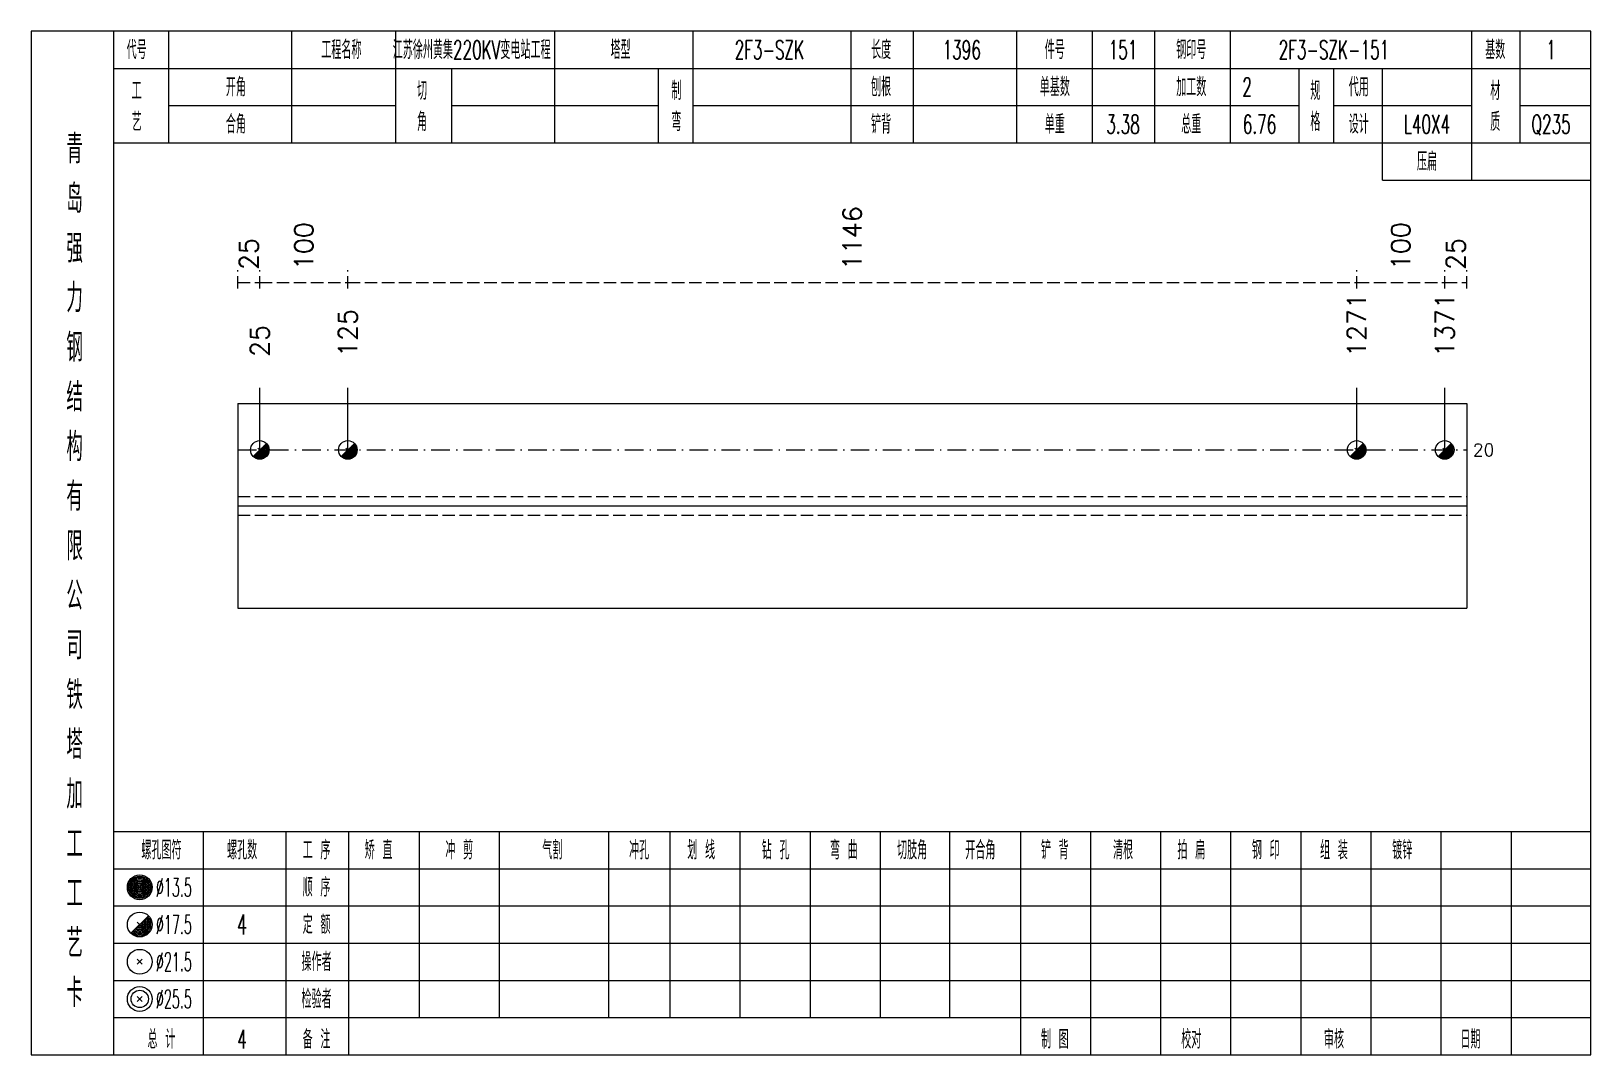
# Model space of a CAD drawing. Extents: x 0 to 4623, y -1159 to 4890.
# Drawn here: x 3114 to 3365.4, y 4275 to 4440 of the extents above; entities that cross this region are included whole.
import ezdxf
from ezdxf.enums import TextEntityAlignment as Align

# ---------------------------------------------------------------- set-up
doc = ezdxf.new("R2010")
doc.units = 0
doc.header["$MEASUREMENT"] = 0
doc.linetypes.add('一点画线', pattern=[5.2, 3, -1, 0.2, -1])
doc.linetypes.add('虚线', pattern=[2.75, 2, -0.75])
doc.layers.get('0').update_dxf_attribs({"linetype": 'CONTINUOUS', "lineweight": 25})
for name, color, linetype, lineweight in [('1', 7, 'CONTINUOUS', 25), ('4', 7, 'CONTINUOUS', 25), ('5', 7, 'CONTINUOUS', 25)]:
    doc.layers.add(name, color=color, linetype=linetype, lineweight=lineweight)
doc.styles.get("Standard").update_dxf_attribs({"font": 'simplex.shx', "width": 0.7, "height": 3, "bigfont": 'gbhzfs.shx'})

msp = doc.modelspace()

# ---------------------------------------------------------------- texts
at = {"color": 8, "linetype": 'Continuous', "lineweight": 9}
for s, p in [('1146', (3246.35, 4401.5)), ('100', (3157.943, 4401.5)), ('100', (3334.757, 4401.5)), ('25', (3149.074, 4401.5)), ('25', (3343.626, 4401.5))]:
    msp.add_text(s, height=3, rotation=90, dxfattribs=at).set_placement(p, align=Align.MIDDLE_LEFT)
at = {"color": 7, "linetype": 'Continuous', "lineweight": 13}
for s, p in [('125', (3165.038, 4387.5)), ('1271', (3327.662, 4387.5)), ('1371', (3341.852, 4387.5)), ('25', (3150.848, 4387.5))]:
    msp.add_text(s, height=3, rotation=90, dxfattribs=at).set_placement(p, align=Align.MIDDLE_LEFT)
msp.add_text('20', height=2, dxfattribs=at).set_placement((3346.4, 4372.5), align=Align.MIDDLE_LEFT)
at = {"layer": '4', "color": 1, "linetype": 'Continuous', "lineweight": 13}
for s, height, width, p in [('代号', 3, 0.6, (3131, 4437)), ('工程名称', 3, 0.6, (3164, 4437)), ('江苏徐州黄集220KV变电站工程', 3, 0.6, (3185, 4437)), ('塔型', 3, 0.6, (3209, 4437)), ('2F3-SZK', 3, 0.6, (3233, 4437)), ('长度', 3, 0.6, (3251, 4437)), ('1396', 3, 0.6, (3264, 4437)), ('件号', 3, 0.6, (3279, 4437)), ('151', 3, 0.6, (3290, 4437)), ('钢印号', 3, 0.6, (3301, 4437)), ('2F3-SZK-151', 3, 0.6, (3324, 4437)), ('基数', 3, 0.6, (3350, 4437)), ('1', 3, 0.6, (3359, 4437)), ('开角', 3, 0.6, (3147, 4431)), ('制', 3, 0.6, (3218, 4430.4)), ('刨根', 3, 0.6, (3251, 4431)), ('单基数', 3, 0.6, (3279, 4431)), ('加工数', 3, 0.6, (3301, 4431)), ('2', 3, 0.6, (3310, 4431)), ('代用', 3, 0.6, (3328, 4431)), ('材', 3, 0.6, (3350, 4430.4)), ('工', 3, 0.6, (3131, 4430.4)), ('切', 3, 0.6, (3177, 4430.4)), ('规', 3, 0.6, (3321, 4430.4)), ('艺', 3, 0.6, (3131, 4425.4)), ('角', 3, 0.6, (3177, 4425.4)), ('弯', 3, 0.6, (3218, 4425.4)), ('格', 3, 0.6, (3321, 4425.4)), ('质', 3, 0.6, (3350, 4425.4)), ('合角', 3, 0.6, (3147, 4425)), ('铲背', 3, 0.6, (3251, 4425)), ('单重', 3, 0.6, (3279, 4425)), ('3.38', 3, 0.6, (3290, 4425)), ('总重', 3, 0.6, (3301, 4425)), ('6.76', 3, 0.6, (3312, 4425)), ('设计', 3, 0.6, (3328, 4425)), ('L40X4', 3, 0.6, (3339, 4425)), ('Q235', 3, 0.6, (3359, 4425)), ('青', 4.6, 0.8, (3121, 4421)), ('压扁', 3, 0.6, (3339, 4419)), ('岛', 4.6, 0.8, (3121, 4413)), ('强', 4.6, 0.8, (3121, 4405)), ('力', 4.6, 0.8, (3121, 4397)), ('钢', 4.6, 0.8, (3121, 4389)), ('结', 4.6, 0.8, (3121, 4381)), ('构', 4.6, 0.8, (3121, 4373)), ('有', 4.6, 0.8, (3121, 4365)), ('限', 4.6, 0.8, (3121, 4357)), ('公', 4.6, 0.8, (3121, 4349)), ('司', 4.6, 0.8, (3121, 4341)), ('铁', 4.6, 0.8, (3121, 4333)), ('塔', 4.6, 0.8, (3121, 4325)), ('加', 4.6, 0.8, (3121, 4317)), ('工', 4.6, 0.8, (3121, 4309)), ('螺孔图符', 3, 0.6, (3135, 4308)), ('螺孔数', 3, 0.6, (3148, 4308)), ('工 序', 3, 0.6, (3160, 4308)), ('矫 直', 3, 0.6, (3170, 4308)), ('冲 剪', 3, 0.6, (3183, 4308)), ('气割', 3, 0.6, (3198, 4308)), ('冲孔', 3, 0.6, (3212, 4308)), ('划 线', 3, 0.6, (3222, 4308)), ('钻 孔', 3, 0.6, (3234, 4308)), ('弯 曲', 3, 0.6, (3245, 4308)), ('切肢角', 3, 0.6, (3256, 4308)), ('开合角', 3, 0.6, (3267, 4308)), ('铲 背', 3, 0.6, (3279, 4308)), ('清根', 3, 0.6, (3290, 4308)), ('拍 扁', 3, 0.6, (3301, 4308)), ('钢 印', 3, 0.6, (3313, 4308)), ('组 装', 3, 0.6, (3324, 4308)), ('镀锌', 3, 0.6, (3335, 4308)), ('工', 4.6, 0.8, (3121, 4301)), ('%%C13.5', 3, 0.5, (3137, 4302)), ('顺 序', 3, 0.6, (3160, 4302)), ('%%C17.5', 3, 0.5, (3137, 4296)), ('4', 3.2, 0.6, (3148, 4296)), ('定 额', 3, 0.6, (3160, 4296)), ('艺', 4.6, 0.8, (3121, 4293)), ('%%C21.5', 3, 0.5, (3137, 4290)), ('操作者', 3, 0.6, (3160, 4290)), ('卡', 4.6, 0.8, (3121, 4285)), ('%%C25.5', 3, 0.5, (3137, 4284)), ('检验者', 3, 0.6, (3160, 4284)), ('总 计', 3, 0.6, (3135, 4277.5)), ('4', 3, 0.6, (3148, 4277.5)), ('备 注', 3, 0.6, (3160, 4277.5)), ('制 图', 3, 0.6, (3279, 4277.5)), ('校对', 3, 0.6, (3301, 4277.5)), ('审核', 3, 0.6, (3324, 4277.5)), ('日期', 3, 0.6, (3346, 4277.5))]:
    msp.add_text(s, height=height, dxfattribs=dict(at, width=width)).set_placement(p, align=Align.MIDDLE_CENTER)

# ---------------------------------------------------------------- blocks, each defined once
blk = doc.blocks.new('孔17.5')
at = {"layer": '5', "color": 7, "linetype": 'Continuous', "lineweight": 13}
for p, q in [((-0.707, -0.707), (0.707, 0.707)), ((-0.2, 0.2), (0.2, -0.2))]:
    blk.add_line(p, q, dxfattribs=at)
blk.add_circle((0, 0), 1, dxfattribs=at)
for radius in [0.9, 0.8, 0.7, 0.6, 0.5, 0.4, 0.3, 0.2, 0.1]:
    blk.add_arc((0, 0), radius, 225, 45, dxfattribs=at)

# ---------------------------------------------------------------- linework, layer by layer
at = {"color": 8, "linetype": '虚线', "lineweight": 9}
for p, q in [((3147.3, 4398.5), (3147.3, 4401.5)), ((3150.848, 4398.5), (3150.848, 4401.5)), ((3150.848, 4398.5), (3150.848, 4401.5)), ((3165.038, 4398.5), (3165.038, 4401.5)), ((3165.038, 4398.5), (3165.038, 4401.5)), ((3327.662, 4398.5), (3327.662, 4401.5)), ((3327.662, 4398.5), (3327.662, 4401.5)), ((3341.852, 4398.5), (3341.852, 4401.5)), ((3341.852, 4398.5), (3341.852, 4401.5)), ((3345.4, 4398.5), (3345.4, 4401.5)), ((3147.3, 4399.5), (3150.848, 4399.5)), ((3150.848, 4399.5), (3165.038, 4399.5)), ((3165.038, 4399.5), (3327.662, 4399.5)), ((3327.662, 4399.5), (3341.852, 4399.5)), ((3341.852, 4399.5), (3345.4, 4399.5))]:
    msp.add_line(p, q, dxfattribs=at)
at = {"color": 7, "linetype": 'Continuous', "lineweight": 13}
for p, q in [((3150.848, 4372.5), (3150.848, 4382.5)), ((3165.038, 4372.5), (3165.038, 4382.5)), ((3327.662, 4372.5), (3327.662, 4382.5)), ((3341.852, 4372.5), (3341.852, 4382.5))]:
    msp.add_line(p, q, dxfattribs=at)
at = {"color": 7, "linetype": 'Continuous', "lineweight": 18}
for p, q in [((3147.3, 4380), (3147.3, 4347)), ((3147.3, 4380), (3345.4, 4380)), ((3345.4, 4380), (3345.4, 4347)), ((3147.3, 4363.5), (3345.4, 4363.5))]:
    msp.add_line(p, q, dxfattribs=at)
at = {"color": 3, "linetype": '一点画线', "lineweight": 13}
msp.add_line((3147.3, 4372.5), (3345.4, 4372.5), dxfattribs=at)
at = {"color": 1, "linetype": '虚线', "lineweight": 18}
for p, q in [((3147.3, 4365), (3345.4, 4365)), ((3147.3, 4362), (3345.4, 4362))]:
    msp.add_line(p, q, dxfattribs=at)
at = {"layer": '1', "color": 7, "linetype": 'Continuous', "lineweight": 18}
msp.add_line((3147.3, 4347), (3345.4, 4347), dxfattribs=at)
at = {"layer": '4', "color": 1, "linetype": 'Continuous', "lineweight": 18}
for p, q in [((3127.3, 4275), (3127.3, 4440)), ((3136.2, 4422), (3136.2, 4440)), ((3156, 4422), (3156, 4440)), ((3172.8, 4422), (3172.8, 4440)), ((3198.4, 4422), (3198.4, 4440)), ((3220.7, 4422), (3220.7, 4440)), ((3246.2, 4422), (3246.2, 4440)), ((3256.2, 4422), (3256.2, 4440)), ((3272.9, 4422), (3272.9, 4440)), ((3285.1, 4422), (3285.1, 4440)), ((3295.1, 4422), (3295.1, 4440)), ((3307.3, 4422), (3307.3, 4440)), ((3346.2, 4416), (3346.2, 4440)), ((3354, 4422), (3354, 4440)), ((3127.3, 4434), (3365.4, 4434)), ((3181.8, 4422), (3181.8, 4434)), ((3215.1, 4422), (3215.1, 4434)), ((3318.4, 4422), (3318.4, 4434)), ((3324, 4422), (3324, 4434)), ((3331.8, 4416), (3331.8, 4434)), ((3136.2, 4428), (3172.8, 4428)), ((3181.8, 4428), (3215.1, 4428)), ((3220.7, 4428), (3318.4, 4428)), ((3324, 4428), (3346.2, 4428)), ((3354, 4428), (3365.4, 4428)), ((3127.3, 4422), (3365.4, 4422)), ((3331.8, 4416), (3365.4, 4416)), ((3127.3, 4311), (3365.4, 4311)), ((3141.8, 4275), (3141.8, 4311)), ((3155.1, 4275), (3155.1, 4311)), ((3165.2, 4275), (3165.2, 4311)), ((3176.6, 4281), (3176.6, 4311)), ((3189.5, 4281), (3189.5, 4311)), ((3207.1, 4281), (3207.1, 4311)), ((3217, 4281), (3217, 4311)), ((3228.3, 4281), (3228.3, 4311)), ((3239.6, 4281), (3239.6, 4311)), ((3250.9, 4281), (3250.9, 4311)), ((3262.1, 4281), (3262.1, 4311)), ((3273.5, 4281), (3273.5, 4311)), ((3284.8, 4281), (3284.8, 4311)), ((3296.1, 4281), (3296.1, 4311)), ((3307.4, 4281), (3307.4, 4311)), ((3318.7, 4281), (3318.7, 4311)), ((3330, 4281), (3330, 4311)), ((3341.3, 4281), (3341.3, 4311)), ((3352.6, 4281), (3352.6, 4311)), ((3127.3, 4305), (3365.4, 4305)), ((3127.3, 4299), (3365.4, 4299)), ((3127.3, 4293), (3365.4, 4293)), ((3127.3, 4287), (3365.4, 4287)), ((3127.3, 4281), (3365.4, 4281)), ((3273.5, 4275), (3273.5, 4281)), ((3284.8, 4275), (3284.8, 4281)), ((3296.1, 4275), (3296.1, 4281)), ((3307.4, 4275), (3307.4, 4281)), ((3318.7, 4275), (3318.7, 4281)), ((3330, 4275), (3330, 4281)), ((3341.3, 4275), (3341.3, 4281)), ((3352.6, 4275), (3352.6, 4281))]:
    msp.add_line(p, q, dxfattribs=at)
at = {"layer": '4', "color": 7, "linetype": 'Continuous', "lineweight": 13}
for p, q in [((3131.3, 4301.8), (3131.7, 4302.2)), ((3131.7, 4301.8), (3131.3, 4302.2)), ((3130.086, 4294.586), (3132.914, 4297.414)), ((3131.1, 4296.4), (3131.9, 4295.6)), ((3131.1, 4289.6), (3131.9, 4290.4)), ((3131.1, 4290.4), (3131.9, 4289.6)), ((3131.1, 4283.6), (3131.9, 4284.4)), ((3131.1, 4284.4), (3131.9, 4283.6))]:
    msp.add_line(p, q, dxfattribs=at)
at = {"layer": '4', "color": 1, "linetype": 'Continuous', "lineweight": 18}
msp.add_lwpolyline([(3114, 4440), (3114, 4275), (3365.4, 4275), (3365.4, 4440)], close=True, dxfattribs=at)
at = {"layer": '4', "color": 7, "linetype": 'Continuous', "lineweight": 13}
for centre, radius in [((3131.5, 4302), 2), ((3131.5, 4302), 1.8), ((3131.5, 4302), 1.6), ((3131.5, 4302), 1.4), ((3131.5, 4302), 1.2), ((3131.5, 4302), 1), ((3131.5, 4302), 0.8), ((3131.5, 4302), 0.6), ((3131.5, 4302), 0.4), ((3131.5, 4302), 0.2), ((3131.5, 4296), 2), ((3131.5, 4290), 2), ((3131.5, 4284), 2), ((3131.5, 4284), 1.4)]:
    msp.add_circle(centre, radius, dxfattribs=at)
for radius in [1.8, 1.6, 1.4, 1.2, 1, 0.8, 0.6, 0.4, 0.2]:
    msp.add_arc((3131.5, 4296), radius, 225, 45, dxfattribs=at)

# ---------------------------------------------------------------- block references
at = {"color": 7, "linetype": 'Continuous', "lineweight": 13, "xscale": 1.5, "yscale": 1.5, "zscale": 1.5}
for p in [(3150.848, 4372.5), (3165.038, 4372.5), (3327.662, 4372.5), (3341.852, 4372.5)]:
    msp.add_blockref('孔17.5', p, dxfattribs=at)

msp.set_redraw_order([(e.dxf.handle, doc.entitydb.next_handle()) for e in msp.query("TEXT MTEXT ATTDEF DIMENSION ARC_DIMENSION")])  # texts and dimensions are drawn at this point

doc.saveas('drawing.dxf')
